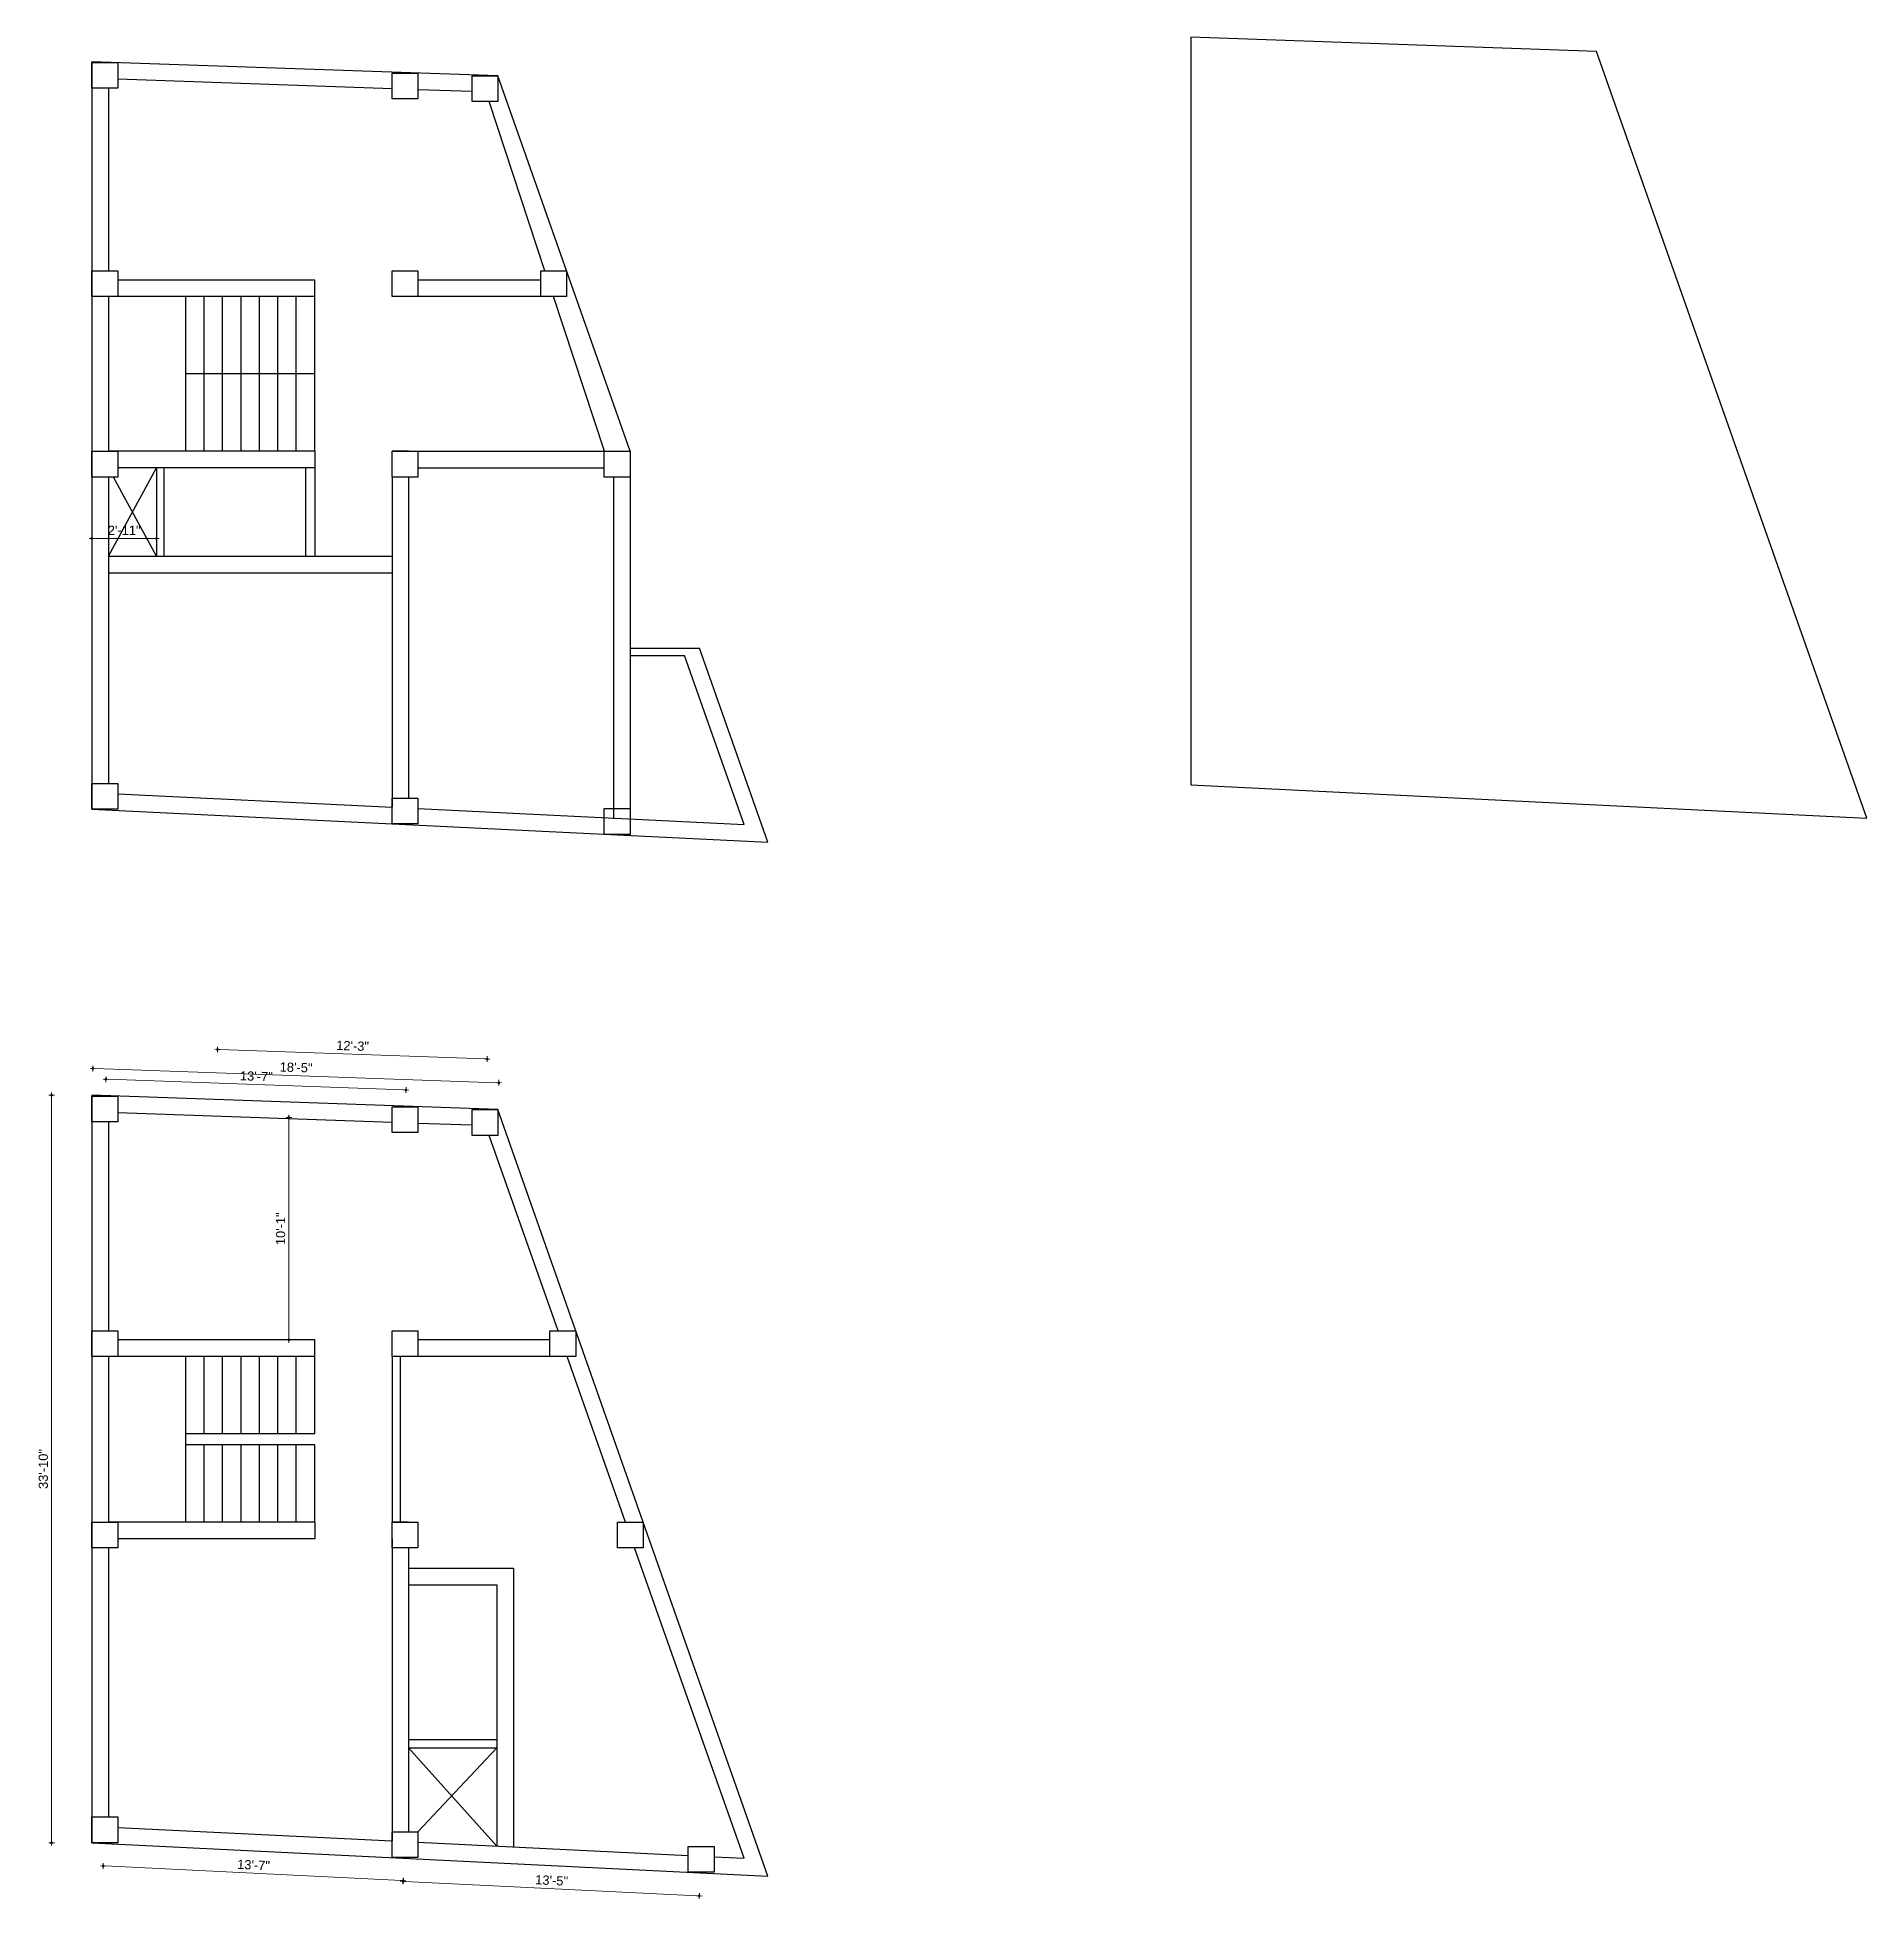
# Model space of a CAD drawing. Header units: inches. Extents: x -4105 to 11025, y -15557 to -3174.
# Drawn here: x 50 to 1043, y -15557 to -14545 of the extents above; entities that cross this region are included whole.
import ezdxf

# ---------------------------------------------------------------- set-up
doc = ezdxf.new("R2010")
doc.units = ezdxf.units.IN
doc.header["$LTSCALE"] = 0.5
doc.header["$MEASUREMENT"] = 0
doc.header["$PDMODE"] = 66
doc.layers.add('hatch', color=9, linetype='Continuous', lineweight=0)
doc.layers.add('Toilet', color=7, linetype='Continuous', lineweight=25)
doc.styles.get("Standard").update_dxf_attribs({"font": 'arial.ttf'})
doc.dimstyles.new('S8', dxfattribs={"dimtxt": 5, "dimasz": 1, "dimexe": 6, "dimexo": 18, "dimgap": 1.9375, "dimtad": 1, "dimdec": 0, "dimzin": 3, "dimdsep": 46, "dimlunit": 4, "dimtxsty": 'Standard', "dimblk": 'dot 2', "dimcen": 12, "dimse1": 1, "dimse2": 1, "dimclrd": 1, "dimclre": 1, "dimclrt": 256, "dimadec": 0, "dimazin": 0, "dimtfac": 0.75, "dimtdec": 0, "dimtix": 1, "dimtmove": 1, "dimatfit": 3, "dimldrblk": 'DOT', "dimfxl": 1, "dimtolj": 1, "dimtzin": 0, "dimlwd": 9, "dimlwe": 9, "dimarcsym": 0})

msp = doc.modelspace()

# ---------------------------------------------------------------- blocks, each defined once
blk = doc.blocks.new('dot1')
at = {"layer": 'hatch'}
h = blk.add_hatch(color=256, dxfattribs=at)
edge = h.paths.add_edge_path()
edge.add_arc((0, 0), 1, 0, 360)
for p, q in [((3, 0), (-3, 0)), ((0, 3), (0, -3))]:
    blk.add_line(p, q, dxfattribs=at)
blk.add_circle((0, 0), 1, dxfattribs=at)
blk = doc.blocks.new('dot 2')
at = {"layer": 'hatch', "xscale": 0.5, "yscale": 0.5, "zscale": 0.5}
blk.add_blockref('dot1', (0, 0), dxfattribs=at)
blk = doc.blocks.new('*D805')
at = {"layer": 'Defpoints', "color": 0, "transparency": 16777216}
for p in [(147.6, -15095.2), (146.4, -15129.7), (292.9, -15134.9)]:
    blk.add_point(p, dxfattribs=at)
at = {"layer": 'Toilet', "color": 1, "lineweight": 9, "transparency": 16777216}
blk.add_line((293.1, -15100.3), (148.6, -15095.2), dxfattribs=at)
for p, rotation in [((147.6, -15095.2), 177.9779001232591), ((294.1, -15100.4), 357.9779001232591)]:
    blk.add_blockref('dot 2', p, dxfattribs=dict(at, rotation=rotation))
at = {"layer": 'Toilet', "transparency": 16777216, "insert": (221, -15093.3), "char_height": 5, "attachment_point": 5, "rotation": 357.9779}
blk.add_mtext('\\A1;12\'-3"', dxfattribs=at)
blk = doc.blocks.new('_Dot')
at = {"color": 0, "linetype": 'ByBlock', "lineweight": -2}
blk.add_line((-0.5, 0), (-1, 0), dxfattribs=at)
at = {"color": 0, "linetype": 'ByBlock', "const_width": 0.5}
blk.add_lwpolyline([(-0.25, 0, 1), (0.25, 0, 1)], format="xyb", close=True, dxfattribs=at)
blk = doc.blocks.new('*D806')
at = {"layer": 'Defpoints', "color": 0, "transparency": 16777216}
for p in [(79.9, -15105.6), (79.4, -15120.1), (299.9, -15127.9)]:
    blk.add_point(p, dxfattribs=at)
at = {"layer": 'Toilet', "color": 1, "lineweight": 9, "transparency": 16777216}
blk.add_line((299.4, -15113.3), (80.9, -15105.6), dxfattribs=at)
for p, rotation in [((79.9, -15105.6), 177.9779001232582), ((300.4, -15113.3), 357.9779001232581)]:
    blk.add_blockref('dot 2', p, dxfattribs=dict(at, rotation=rotation))
at = {"layer": 'Toilet', "transparency": 16777216, "insert": (190.3, -15105), "char_height": 5, "attachment_point": 5, "rotation": 357.9779}
blk.add_mtext('\\A1;18\'-5"', dxfattribs=at)
blk = doc.blocks.new('*D807')
at = {"layer": 'Defpoints', "color": 0, "transparency": 16777216}
for p in [(79.4, -15120.1), (57.5, -15526.1), (79.4, -15526.1)]:
    blk.add_point(p, dxfattribs=at)
at = {"layer": 'Toilet', "color": 1, "lineweight": 9, "transparency": 16777216}
blk.add_line((57.5, -15121.1), (57.5, -15525.1), dxfattribs=at)
for p, rotation in [((57.5, -15120.1), 90), ((57.5, -15526.1), 270)]:
    blk.add_blockref('dot 2', p, dxfattribs=dict(at, rotation=rotation))
at = {"layer": 'Toilet', "transparency": 16777216, "insert": (53, -15323.1), "char_height": 5, "attachment_point": 5, "rotation": 90}
blk.add_mtext('\\A1;33\'-10"', dxfattribs=at)
blk = doc.blocks.new('*D809')
at = {"layer": 'Defpoints', "color": 0, "transparency": 16777216}
for p in [(86.4, -15519.1), (249.4, -15527.1), (248.5, -15546.7)]:
    blk.add_point(p, dxfattribs=at)
at = {"layer": 'Toilet', "color": 1, "lineweight": 9, "transparency": 16777216}
blk.add_line((86.5, -15538.7), (247.5, -15546.6), dxfattribs=at)
for p, rotation in [((85.5, -15538.7), 177.1797039813616), ((248.5, -15546.7), 357.1797039813616)]:
    blk.add_blockref('dot 2', p, dxfattribs=dict(at, rotation=rotation))
at = {"layer": 'Toilet', "transparency": 16777216, "insert": (167.2, -15538.2), "char_height": 5, "attachment_point": 5, "rotation": 357.1797}
blk.add_mtext('\\A1;13\'-7"', dxfattribs=at)
blk = doc.blocks.new('*D810')
at = {"layer": 'Defpoints', "color": 0, "transparency": 16777216}
for p in [(249.4, -15527.1), (410.3, -15535.1), (409.3, -15555)]:
    blk.add_point(p, dxfattribs=at)
at = {"layer": 'Toilet', "color": 1, "lineweight": 9, "transparency": 16777216}
blk.add_line((249.4, -15547.2), (408.3, -15555), dxfattribs=at)
for p, rotation in [((248.4, -15547.1), 177.1797039813618), ((409.3, -15555), 357.1797039813618)]:
    blk.add_blockref('dot 2', p, dxfattribs=dict(at, rotation=rotation))
at = {"layer": 'Toilet', "transparency": 16777216, "insert": (329.1, -15546.6), "char_height": 5, "attachment_point": 5, "rotation": 357.1797}
blk.add_mtext('\\A1;13\'-5"', dxfattribs=at)
blk = doc.blocks.new('*D808')
at = {"layer": 'Defpoints', "color": 0, "transparency": 16777216}
for p in [(250, -15117.2), (86.4, -15127.6), (249.4, -15133.3)]:
    blk.add_point(p, dxfattribs=at)
at = {"layer": 'Toilet', "color": 1, "lineweight": 9, "transparency": 16777216}
blk.add_line((88, -15111.4), (249, -15117.1), dxfattribs=at)
for p, rotation in [((87, -15111.4), 177.9779001232584), ((250, -15117.2), 357.9779001232584)]:
    blk.add_blockref('dot 2', p, dxfattribs=dict(at, rotation=rotation))
at = {"layer": 'Toilet', "transparency": 16777216, "insert": (168.7, -15109.8), "char_height": 5, "attachment_point": 5, "rotation": 357.9779}
blk.add_mtext('\\A1;13\'-7"', dxfattribs=at)
blk = doc.blocks.new('*D823')
at = {"layer": 'Defpoints', "color": 0, "transparency": 16777216}
for p in [(79.4, -14817.6), (79.4, -14827.3), (114.4, -14827.3)]:
    blk.add_point(p, dxfattribs=at)
at = {"layer": 'Toilet', "color": 1, "lineweight": 9, "transparency": 16777216}
blk.add_line((113.4, -14817.6), (80.4, -14817.6), dxfattribs=at)
at = {"layer": 'Toilet', "color": 1, "lineweight": 9, "transparency": 16777216, "rotation": 180}
blk.add_blockref('dot 2', (79.4, -14817.6), dxfattribs=at)
at = {"layer": 'Toilet', "color": 1, "lineweight": 9, "transparency": 16777216}
blk.add_blockref('dot 2', (114.4, -14817.6), dxfattribs=at)
at = {"layer": 'Toilet', "transparency": 16777216, "insert": (96.9, -14813.2), "char_height": 5, "attachment_point": 5}
blk.add_mtext('\\A1;2\'-11"', dxfattribs=at)
blk = doc.blocks.new('*D824')
at = {"layer": 'Defpoints', "color": 0, "transparency": 16777216}
for p in [(167.9, -15132.2), (186.4, -15132.2), (200.4, -15253)]:
    blk.add_point(p, dxfattribs=at)
at = {"layer": 'Toilet', "color": 1, "lineweight": 9, "transparency": 16777216}
blk.add_line((186.4, -15252), (186.4, -15133.2), dxfattribs=at)
for p, rotation in [((186.4, -15132.2), 90), ((186.4, -15253), 270)]:
    blk.add_blockref('dot 2', p, dxfattribs=dict(at, rotation=rotation))
at = {"layer": 'Toilet', "transparency": 16777216, "insert": (181.9, -15192.6), "char_height": 5, "attachment_point": 5, "rotation": 90}
blk.add_mtext('\\A1;10\'-1"', dxfattribs=at)

# ---------------------------------------------------------------- dimensions: what is measured, and where the dimension line sits
at = {"layer": 'Toilet'}
dim = msp.add_linear_dim(base=(79.4, -14817.6), p1=(114.4, -14827.3), p2=(79.4, -14827.3), dimstyle='S8', override={"dimfxl": 2, "dimfxlon": 1, "dimarcsym": 1}, dxfattribs=at)
dim.commit()
dim.dimension.update_dxf_attribs({"geometry": '*D823', "text_midpoint": (96.9, -14813.2)})
for p1, p2, distance, picture, middle in [((292.9, -15134.9), (146.4, -15129.7), -34.5, '*D805', (221, -15093.3)), ((299.9, -15127.9), (79.4, -15120.1), -14.6, '*D806', (190.3, -15105)), ((86.4, -15127.6), (249.4, -15133.3), 16.2, '*D808', (168.7, -15109.8)), ((86.4, -15519.1), (249.4, -15527.1), -19.6, '*D809', (167.2, -15538.2)), ((249.4, -15527.1), (410.3, -15535.1), -20, '*D810', (329.1, -15546.6))]:
    dim = msp.add_aligned_dim(p1=p1, p2=p2, distance=distance, dimstyle='S8', override={"dimfxl": 2, "dimfxlon": 1, "dimarcsym": 1}, dxfattribs=at)
    dim.commit()
    dim.dimension.update_dxf_attribs({"geometry": picture, "text_midpoint": middle})
for base, p1, p2, picture, middle in [((57.5, -15526.1), (79.4, -15120.1), (79.4, -15526.1), '*D807', (53, -15323.1)), ((186.4, -15132.2), (200.4, -15253), (167.9, -15132.2), '*D824', (181.9, -15192.6))]:
    dim = msp.add_linear_dim(base=base, p1=p1, p2=p2, angle=90, dimstyle='S8', override={"dimfxl": 2, "dimfxlon": 1, "dimarcsym": 1}, dxfattribs=at)
    dim.commit()
    dim.dimension.update_dxf_attribs({"geometry": picture, "text_midpoint": middle})

# ---------------------------------------------------------------- linework, layer by layer
at = {"layer": 'Toilet'}
for p, q in [((299.9, -14566.4), (79.4, -14558.7)), ((79.4, -14558.7), (79.4, -14964.7)), ((242.4, -14573.4), (93.4, -14568.2)), ((371.7, -14770.3), (299.9, -14566.4)), ((88.4, -14573.1), (88.4, -14672.3)), ((285.9, -14574.9), (256.4, -14573.9)), ((325.5, -14672.3), (295.2, -14580.4)), ((200.4, -14677.3), (93.4, -14677.3)), ((200.4, -14686.3), (200.4, -14677.3)), ((323.2, -14677.3), (256.4, -14677.3)), ((88.4, -14686.3), (88.4, -14770.3)), ((200.4, -14686.3), (88.4, -14686.3)), ((130.4, -14728.3), (130.4, -14686.3)), ((140.4, -14728.3), (140.4, -14686.3)), ((150.4, -14728.3), (150.4, -14686.3)), ((160.4, -14728.3), (160.4, -14686.3)), ((170.4, -14728.3), (170.4, -14686.3)), ((180.4, -14728.3), (180.4, -14686.3)), ((190.4, -14728.3), (190.4, -14686.3)), ((200.4, -14728.3), (200.4, -14686.3)), ((335.1, -14686.3), (242.4, -14686.3)), ((357.8, -14770.3), (330.1, -14686.3)), ((200.4, -14728.3), (130.4, -14728.3)), ((200.4, -14728.3), (130.4, -14728.3)), ((130.4, -14770.3), (130.4, -14728.3)), ((130.4, -14728.3), (130.4, -14728.3)), ((140.4, -14770.3), (140.4, -14728.3)), ((150.4, -14770.3), (150.4, -14728.3)), ((160.4, -14770.3), (160.4, -14728.3)), ((170.4, -14770.3), (170.4, -14728.3)), ((180.4, -14770.3), (180.4, -14728.3)), ((190.4, -14770.3), (190.4, -14728.3)), ((200.4, -14770.3), (200.4, -14728.3)), ((200.4, -14770.3), (88.4, -14770.3)), ((200.4, -14770.3), (200.4, -14779.3)), ((251.4, -14770.3), (242.4, -14770.3)), ((251.4, -14770.3), (369.3, -14770.3)), ((88.4, -14827.3), (114.4, -14779.3)), ((200.4, -14779.3), (93.4, -14779.3)), ((114.4, -14779.3), (114.4, -14827.3)), ((118.4, -14779.3), (118.4, -14827.3)), ((195.4, -14779.3), (195.4, -14827.3)), ((200.4, -14779.3), (200.4, -14827.3)), ((256.4, -14779.3), (357.7, -14779.3)), ((88.4, -14784.3), (88.4, -14950.7)), ((114.4, -14827.3), (91.1, -14784.3)), ((242.4, -14784.3), (242.4, -14963.7)), ((251.4, -14784.3), (251.4, -14958.7)), ((362.7, -14784.3), (362.7, -14970)), ((371.7, -14784.3), (371.7, -14970)), ((88.4, -14827.3), (242.4, -14827.3)), ((88.4, -14836.3), (242.4, -14836.3)), ((371.7, -14877.2), (409.4, -14877.2)), ((371.7, -14881.2), (401.2, -14881.2)), ((433.6, -14973.1), (401.2, -14881.2)), ((446.6, -14982.7), (409.4, -14877.2)), ((93.4, -14956.3), (242.4, -14963.7)), ((256.4, -14964.4), (433.6, -14973.1)), ((79.4, -14964.7), (446.6, -14982.7)), ((88.4, -15134.6), (88.4, -15248)), ((242.4, -15134.9), (93.4, -15129.6)), ((285.9, -15136.4), (256.4, -15135.4)), ((332.6, -15248), (295.2, -15141.9)), ((200.4, -15253), (93.4, -15253)), ((200.4, -15262), (200.4, -15253)), ((328.2, -15253), (256.4, -15253)), ((88.4, -15262), (88.4, -15352)), ((200.4, -15262), (88.4, -15262)), ((130.4, -15304), (130.4, -15262)), ((140.4, -15304), (140.4, -15262)), ((150.4, -15304), (150.4, -15262)), ((160.4, -15304), (160.4, -15262)), ((170.4, -15304), (170.4, -15262)), ((180.4, -15304), (180.4, -15262)), ((190.4, -15304), (190.4, -15262)), ((200.4, -15304), (200.4, -15262)), ((337.6, -15262), (242.4, -15262)), ((242.4, -15262), (242.4, -15352)), ((246.9, -15262), (246.9, -15352)), ((369.3, -15352), (337.6, -15262)), ((200.4, -15304), (130.4, -15304)), ((130.4, -15310), (130.4, -15304)), ((200.4, -15310), (130.4, -15310)), ((130.4, -15352), (130.4, -15310)), ((140.4, -15352), (140.4, -15310)), ((150.4, -15352), (150.4, -15310)), ((160.4, -15352), (160.4, -15310)), ((170.4, -15352), (170.4, -15310)), ((180.4, -15352), (180.4, -15310)), ((190.4, -15352), (190.4, -15310)), ((200.4, -15352), (200.4, -15310)), ((200.4, -15352), (88.4, -15352)), ((200.4, -15352), (200.4, -15361)), ((251.4, -15352), (242.4, -15352)), ((88.4, -15366), (88.4, -15512.1)), ((200.4, -15361), (93.4, -15361)), ((242.4, -15361), (242.4, -15525.1)), ((251.4, -15366), (251.4, -15520.1)), ((433.6, -15534.5), (374.2, -15366)), ((251.4, -15377), (308.4, -15377)), ((308.4, -15377), (308.4, -15528.4)), ((251.4, -15386), (299.4, -15386)), ((299.4, -15386), (299.4, -15527.9)), ((251.4, -15470), (299.4, -15470)), ((251.4, -15474.5), (299.4, -15474.5)), ((299.4, -15527.9), (251.4, -15474.5)), ((256.4, -15520.1), (299.4, -15474.5)), ((93.4, -15517.8), (242.4, -15525.1)), ((256.4, -15525.8), (403.3, -15533)), ((417.3, -15533.7), (433.6, -15534.5))]:
    msp.add_line(p, q, dxfattribs=at)
for points in [[(896.7, -14553.2), (676.3, -14545.4), (676.3, -14951.4), (1043.5, -14969.5)], [(79.4, -14559.1), (93.4, -14559.1), (93.4, -14573.1), (79.4, -14573.1)], [(242.4, -14564.9), (256.4, -14564.9), (256.4, -14578.9), (242.4, -14578.9)], [(285.9, -14566.4), (299.9, -14566.4), (299.9, -14580.4), (285.9, -14580.4)], [(79.4, -14672.3), (93.4, -14672.3), (93.4, -14686.3), (79.4, -14686.3)], [(242.4, -14672.3), (256.4, -14672.3), (256.4, -14686.3), (242.4, -14686.3)], [(323.2, -14672.3), (337.2, -14672.3), (337.2, -14686.3), (323.2, -14686.3)], [(79.4, -14770.3), (93.4, -14770.3), (93.4, -14784.3), (79.4, -14784.3)], [(242.4, -14770.3), (256.4, -14770.3), (256.4, -14784.3), (242.4, -14784.3)], [(357.7, -14770.3), (371.7, -14770.3), (371.7, -14784.3), (357.7, -14784.3)], [(79.4, -14950.7), (93.4, -14950.7), (93.4, -14964.7), (79.4, -14964.7)], [(242.4, -14958.7), (256.4, -14958.7), (256.4, -14972.7), (242.4, -14972.7)], [(357.7, -14964.4), (371.7, -14964.4), (371.7, -14978.4), (357.7, -14978.4)], [(299.9, -15127.9), (79.4, -15120.1), (79.4, -15526.1), (446.6, -15544.2)], [(79.4, -15120.6), (93.4, -15120.6), (93.4, -15134.6), (79.4, -15134.6)], [(242.4, -15126.3), (256.4, -15126.3), (256.4, -15140.3), (242.4, -15140.3)], [(285.9, -15127.9), (299.9, -15127.9), (299.9, -15141.9), (285.9, -15141.9)], [(79.4, -15248), (93.4, -15248), (93.4, -15262), (79.4, -15262)], [(242.4, -15248), (256.4, -15248), (256.4, -15262), (242.4, -15262)], [(328.2, -15248), (342.2, -15248), (342.2, -15262), (328.2, -15262)], [(79.4, -15352), (93.4, -15352), (93.4, -15366), (79.4, -15366)], [(242.4, -15352), (256.4, -15352), (256.4, -15366), (242.4, -15366)], [(364.8, -15352), (378.8, -15352), (378.8, -15366), (364.8, -15366)], [(79.4, -15512.1), (93.4, -15512.1), (93.4, -15526.1), (79.4, -15526.1)], [(242.4, -15520.1), (256.4, -15520.1), (256.4, -15534.1), (242.4, -15534.1)], [(403.3, -15528.1), (417.3, -15528.1), (417.3, -15542.1), (403.3, -15542.1)]]:
    msp.add_lwpolyline(points, close=True, dxfattribs=at)

msp.set_redraw_order([(e.dxf.handle, doc.entitydb.next_handle()) for e in msp.query("TEXT MTEXT ATTDEF DIMENSION ARC_DIMENSION")])  # texts and dimensions are drawn at this point

doc.saveas('drawing.dxf')
